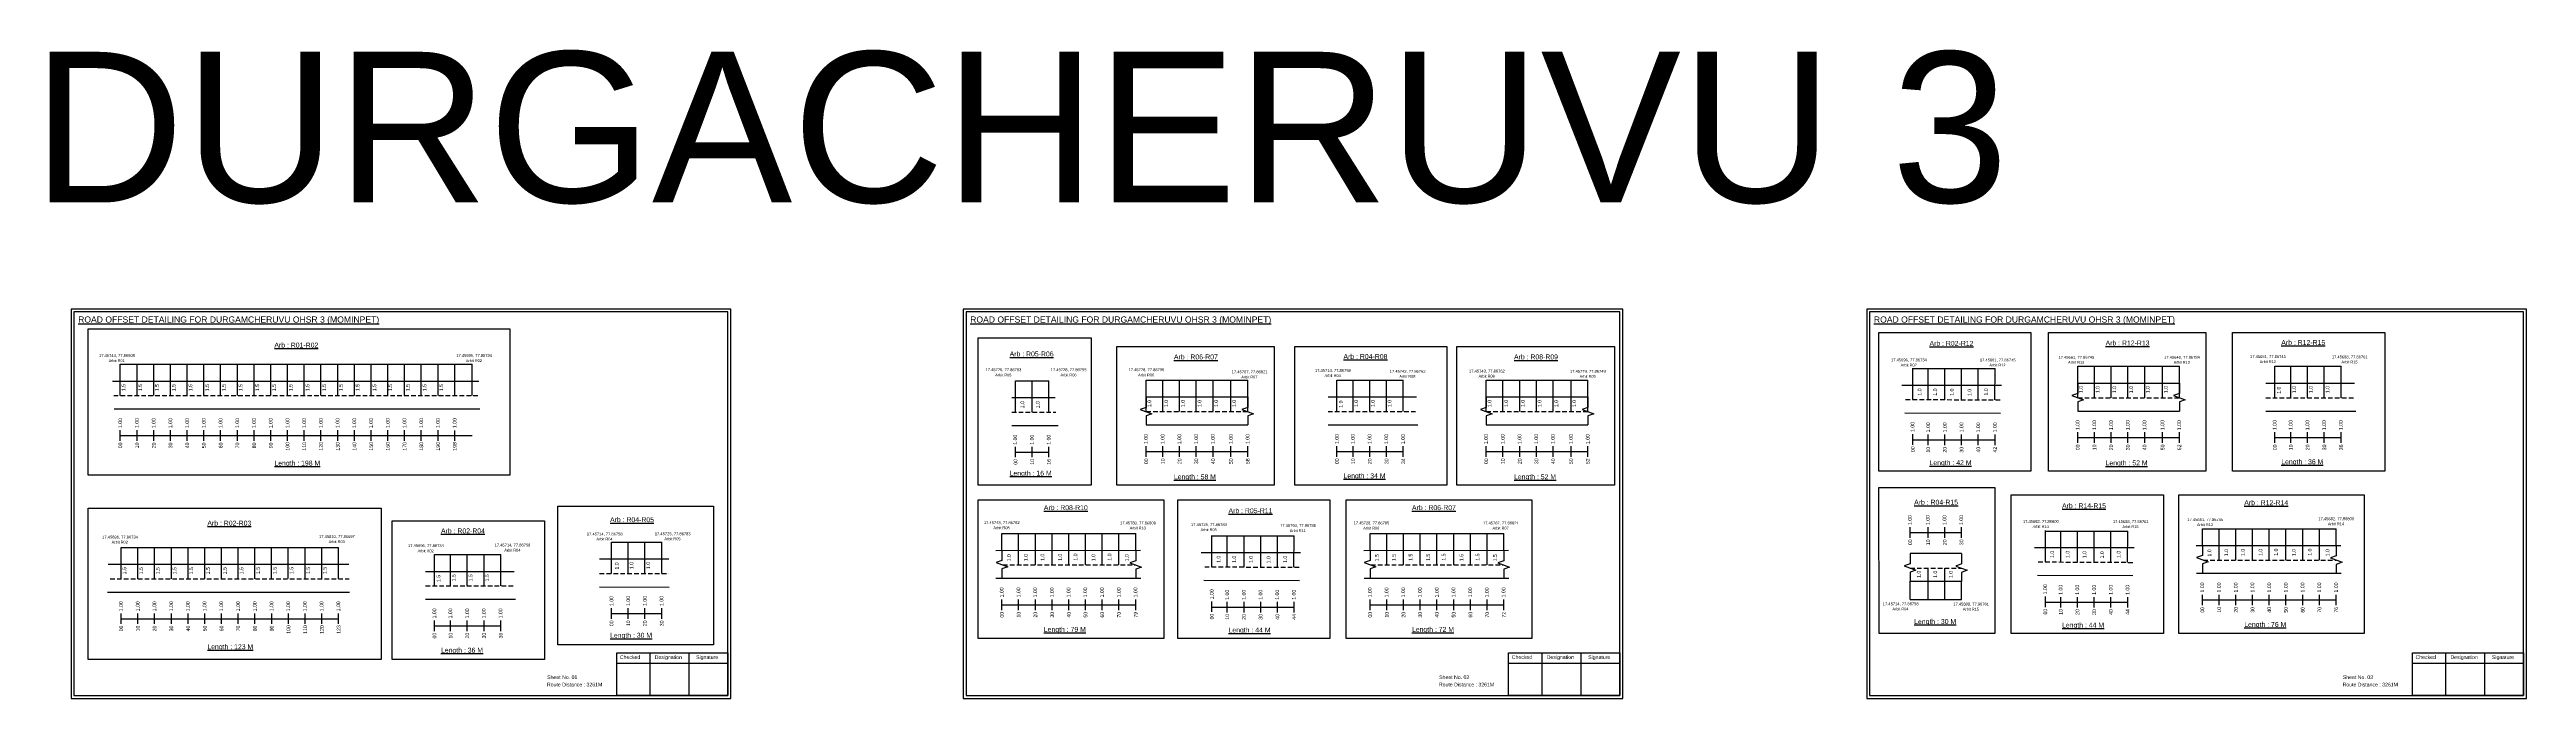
# Model space of a CAD drawing. Header units: inches. Extents: x 105 to 4124, y -559 to 3229.
# Drawn here: x 1202 to 3216, y -559 to -31 of the extents above; entities that cross this region are included whole.
import ezdxf

# ---------------------------------------------------------------- set-up
doc = ezdxf.new("R2010")
doc.units = ezdxf.units.IN
doc.header["$MEASUREMENT"] = 0
doc.linetypes.add('DASHED2', pattern=[0.375, 0.25, -0.125])
for name, color, linetype in [('PDF_Geometry', 7, 'Continuous'), ('PDF_Text', 5, 'Continuous'), ('pipe', 5, 'Continuous')]:
    doc.layers.add(name, color=color, linetype=linetype)
doc.styles.add('PDF Arial', font='arial.ttf')
doc.styles.get("Standard").update_dxf_attribs({"font": 'arial.ttf'})

msp = doc.modelspace()

# ---------------------------------------------------------------- linework, layer by layer
for p, q in [((1252.8, -301), (1550.7, -301)), ((1259.2, -312.9), (1259.2, -287.4)), ((1272.8, -312.9), (1272.8, -287.4)), ((1286.4, -312.9), (1286.4, -287.4)), ((1300, -312.9), (1300, -287.4)), ((1313.6, -312.9), (1313.6, -287.4)), ((1327.2, -312.9), (1327.2, -287.4)), ((1340.8, -312.9), (1340.8, -287.4)), ((1354.4, -312.9), (1354.4, -287.4)), ((1368, -312.9), (1368, -287.4)), ((1381.6, -312.9), (1381.6, -287.4)), ((1395.2, -312.9), (1395.2, -287.4)), ((1408.8, -312.9), (1408.8, -287.4)), ((1422.4, -312.9), (1422.4, -287.4)), ((1436, -312.9), (1436, -287.4)), ((1449.6, -312.9), (1449.6, -287.4)), ((1463.2, -312.9), (1463.2, -287.4)), ((1476.8, -312.9), (1476.8, -287.4)), ((1490.4, -312.9), (1490.4, -287.4)), ((1504, -312.9), (1504, -287.4)), ((1517.6, -312.9), (1517.6, -287.4)), ((1531.3, -312.8), (1531.3, -287.5)), ((1545.3, -312.8), (1545.3, -287.2)), ((1987.2, -326.3), (1987.2, -300.8)), ((2000.8, -326.3), (2000.8, -300.8)), ((2014.4, -326.3), (2014.4, -300.8)), ((2093.5, -325.9), (2093.5, -300.4)), ((2107.1, -325.9), (2107.1, -300.4)), ((2120.7, -325.9), (2120.7, -300.4)), ((2134.3, -325.9), (2134.3, -300.4)), ((2147.9, -325.9), (2147.9, -300.4)), ((2162.5, -325.9), (2162.5, -300.4)), ((2176.1, -325.9), (2176.1, -300.4)), ((2248.7, -325.9), (2248.7, -300.4)), ((2261.8, -325.9), (2261.8, -300.4)), ((2275.4, -325.9), (2275.4, -300.4)), ((2289, -325.9), (2289, -300.4)), ((2302.6, -325.9), (2302.6, -300.4)), ((2370.1, -325.9), (2370.1, -300.4)), ((2383.7, -325.9), (2383.7, -300.4)), ((2397.3, -325.9), (2397.3, -300.4)), ((2410.9, -325.9), (2410.9, -300.4)), ((2424.5, -325.9), (2424.5, -300.4)), ((2439.1, -325.9), (2439.1, -300.4)), ((2452.7, -325.9), (2452.7, -300.4)), ((2717, -316.1), (2717, -290.6)), ((2729.5, -316.2), (2729.5, -290.9)), ((2743.1, -316.2), (2743.1, -290.9)), ((2756.7, -316.2), (2756.7, -290.9)), ((2770.3, -316.4), (2770.3, -290.9)), ((2783.7, -316.4), (2783.9, -290.9)), ((2851.2, -314.6), (2851.2, -289)), ((2864.8, -314.6), (2864.8, -289)), ((2878.4, -314.6), (2878.4, -289)), ((2892, -314.6), (2892, -289)), ((2905.6, -314.6), (2905.6, -289)), ((2920.2, -314.6), (2920.2, -289)), ((2933.8, -314.6), (2933.8, -289)), ((3011.5, -314.6), (3011.5, -289)), ((3024.5, -314.6), (3024.5, -289)), ((3038.1, -314.6), (3038.1, -289)), ((3051.7, -314.6), (3051.7, -289)), ((3065.3, -314.6), (3065.3, -289)), ((1984.2, -314.5), (2019.6, -314.5)), ((2093.5, -314), (2176.1, -314)), ((2241.4, -314), (2313.4, -314)), ((2370.1, -314), (2452.7, -314)), ((2789.2, -304.6), (2708.2, -304.6)), ((2851.2, -302.7), (2933.8, -302.7)), ((3004.1, -302.7), (3076.2, -302.7)), ((1254.1, -323.6), (1551.6, -323.7)), ((1984.2, -337.1), (2022, -337.1)), ((2093.5, -336.7), (2176.1, -336.7)), ((2241.4, -336.7), (2314.4, -336.7)), ((2370.1, -336.7), (2452.7, -336.7)), ((2710.4, -326.8), (2788.2, -327.2)), ((2851.2, -325.4), (2933.8, -325.4)), ((3004.1, -325.4), (3077.2, -325.4)), ((2824.8, -448.2), (2824.8, -422.7)), ((2837.4, -448.3), (2837.4, -423)), ((2851, -448.3), (2851, -423)), ((2864.6, -448.3), (2864.6, -423)), ((2878.2, -448.5), (2878.2, -423)), ((2891.5, -448.5), (2891.8, -423)), ((2952.5, -434.8), (2952.5, -421.1)), ((2966.1, -446.6), (2966.1, -421.1)), ((2979.7, -446.6), (2979.7, -421.1)), ((2993.3, -446.6), (2993.3, -421.1)), ((3006.9, -446.6), (3006.9, -421.1)), ((3020.5, -446.6), (3020.5, -421.1)), ((3034.1, -446.6), (3034.1, -421.1)), ((3047.7, -446.6), (3047.7, -421.1)), ((3061.3, -434.8), (3061.3, -421.1)), ((1259.9, -461.9), (1259.9, -436.4)), ((1273.5, -461.9), (1273.5, -436.4)), ((1287.1, -461.9), (1287.1, -436.4)), ((1300.7, -461.9), (1300.7, -436.4)), ((1314.3, -461.9), (1314.3, -436.4)), ((1327.9, -461.9), (1327.9, -436.4)), ((1341.5, -461.9), (1341.5, -436.4)), ((1355.1, -461.9), (1355.1, -436.4)), ((1368.7, -461.9), (1368.7, -436.4)), ((1382.2, -461.7), (1382.2, -436.2)), ((1395.8, -461.7), (1395.8, -436.2)), ((1409.4, -461.7), (1409.4, -436.2)), ((1423, -461.7), (1423, -436.2)), ((1436.7, -461.9), (1436.7, -436.4)), ((1514.8, -467.7), (1514.8, -442.2)), ((1527.8, -467.7), (1527.8, -442.2)), ((1541.4, -467.7), (1541.4, -442.2)), ((1555, -467.7), (1555, -442.2)), ((1568.6, -467.7), (1568.6, -442.2)), ((1658.7, -457.6), (1658.7, -432.1)), ((1672.3, -457.6), (1672.3, -432.1)), ((1685.9, -457.6), (1685.9, -432.1)), ((1699.5, -457.6), (1699.5, -432.1)), ((1971.2, -438.8), (2088.8, -438.7)), ((1976.2, -438.8), (1976.2, -425.1)), ((1989.8, -450.6), (1989.8, -425.1)), ((2003.4, -450.6), (2003.4, -425.1)), ((2017, -450.6), (2017, -425.1)), ((2030.6, -450.6), (2030.6, -425.1)), ((2044.2, -450.6), (2044.2, -425.1)), ((2057.8, -450.6), (2057.8, -425.1)), ((2071.4, -450.6), (2071.4, -425.1)), ((2085, -438.8), (2085, -425.1)), ((2219.1, -440.7), (2138.2, -440.7)), ((2146.9, -452.2), (2146.9, -426.7)), ((2159.5, -452.3), (2159.5, -427)), ((2173.1, -452.3), (2173.1, -427)), ((2186.7, -452.3), (2186.7, -427)), ((2200.3, -452.5), (2200.3, -427)), ((2213.6, -452.5), (2213.9, -427)), ((2270.6, -438.8), (2388.2, -438.7)), ((2275.6, -438.8), (2275.6, -425.1)), ((2289.2, -450.6), (2289.2, -425.1)), ((2302.8, -450.6), (2302.8, -425.1)), ((2316.4, -450.6), (2316.4, -425.1)), ((2330, -450.6), (2330, -425.1)), ((2343.6, -450.6), (2343.6, -425.1)), ((2357.2, -450.6), (2357.2, -425.1)), ((2370.8, -450.6), (2370.8, -425.1)), ((2384.4, -438.8), (2384.4, -425.1)), ((2756.6, -441.2), (2714.8, -441.2)), ((2897, -436.7), (2816.1, -436.7)), ((2947.5, -434.8), (3065.1, -434.7)), ((1249.2, -450), (1445.1, -450)), ((1507.4, -455.8), (1579.5, -455.8)), ((1648.9, -445.7), (1705.4, -445.7)), ((1971.3, -461.4), (2089.1, -461.4)), ((2140.4, -462.9), (2218.1, -463.3)), ((2270.7, -461.4), (2388.5, -461.4)), ((2729.4, -478.7), (2729.4, -453.1)), ((2743, -478.7), (2743, -453.1)), ((2818.3, -458.9), (2896, -459.3)), ((2947.7, -457.4), (3065.5, -457.4)), ((1248.7, -472.7), (1445.5, -472.7)), ((1507.4, -478.5), (1580.5, -478.5)), ((1648.9, -468.4), (1705.6, -468.6)), ((2714.8, -463.9), (2740.3, -463.9)), ((2714.8, -478.7), (2714.8, -463.9)), ((2740.3, -463.9), (2756.6, -463.9)), ((2756.6, -478.7), (2756.6, -463.9))]:
    msp.add_line(p, q)
at = {"color": 5}
for p, q in [((1259.2, -287.4), (1545.3, -287.2)), ((1987.2, -300.8), (2014.4, -300.8)), ((2093.5, -300.4), (2176.1, -300.4)), ((2248.7, -300.4), (2302.6, -300.4)), ((2370.1, -300.4), (2452.7, -300.4)), ((2717, -290.9), (2783.9, -290.9)), ((2851.2, -289), (2933.8, -289)), ((3011.5, -289), (3065.3, -289)), ((2824.8, -423), (2891.8, -423)), ((2952.5, -421.1), (3061.3, -421.1)), ((1259.9, -436.4), (1436.7, -436.4)), ((1514.8, -442.2), (1568.6, -442.2)), ((1658.7, -432.1), (1699.5, -432.1)), ((1976.2, -425.1), (2085, -425.1)), ((2146.9, -427), (2213.9, -427)), ((2275.6, -425.1), (2384.4, -425.1)), ((2714.8, -478.7), (2756.6, -478.7))]:
    msp.add_line(p, q, dxfattribs=at)
at = {"linetype": 'DASHED2', "ltscale": 15}
for p, q in [((1253.8, -312.9), (1550.3, -312.9)), ((2711.2, -316), (2789.4, -316.4)), ((2851.2, -314.6), (2933.8, -314.6)), ((3004.1, -314.6), (3076.7, -314.6)), ((1984.2, -326.3), (2020.1, -326.3)), ((2093.5, -325.9), (2176.1, -325.9)), ((2241.4, -325.9), (2313.9, -325.9)), ((2370.1, -325.9), (2452.7, -325.9)), ((1250.9, -461.9), (1445.2, -461.9)), ((1649, -457.6), (1705.4, -457.6)), ((1977, -450.6), (2085, -450.6)), ((2141.1, -452.1), (2219.4, -452.5)), ((2276.3, -450.6), (2384.4, -450.6)), ((2714.8, -453.1), (2756.6, -453.1)), ((2819, -448.1), (2897.3, -448.5)), ((2953.3, -446.6), (3061.3, -446.6)), ((1507.4, -467.7), (1580, -467.7))]:
    msp.add_line(p, q, dxfattribs=at)
at = {"color": 217, "true_color": 0x93278f}
for p, q in [((1259.2, -349.6), (1259.2, -341.1)), ((1272.8, -349.6), (1272.8, -341.1)), ((1286.4, -349.6), (1286.4, -341.1)), ((1300, -349.6), (1300, -341.1)), ((1313.6, -349.6), (1313.6, -341.1)), ((1327.2, -349.6), (1327.2, -341.1)), ((1340.8, -349.6), (1340.8, -341.1)), ((1354.4, -349.6), (1354.4, -341.1)), ((1368, -349.6), (1368, -341.1)), ((1381.6, -349.6), (1381.6, -341.1)), ((1395.2, -349.6), (1395.2, -341.1)), ((1408.8, -349.6), (1408.8, -341.1)), ((1422.4, -349.6), (1422.4, -341.1)), ((1436, -349.6), (1436, -341.1)), ((1449.6, -349.6), (1449.6, -341.1)), ((1463.2, -349.6), (1463.2, -341.1)), ((1476.8, -349.6), (1476.8, -341.1)), ((1490.4, -349.6), (1490.4, -341.1)), ((1504, -349.6), (1504, -341.1)), ((1517.6, -349.6), (1517.6, -341.1)), ((1531.3, -349.7), (1531.3, -341.2)), ((1259.2, -345.4), (1545.3, -345.3)), ((1987.2, -363), (1987.2, -354.5)), ((1987.2, -358.8), (2014.4, -358.8)), ((2000.8, -363), (2000.8, -354.5)), ((2014.4, -363), (2014.4, -354.5)), ((2093.5, -362.6), (2093.5, -354.1)), ((2093.5, -358.3), (2176.1, -358.3)), ((2107.1, -362.6), (2107.1, -354.1)), ((2120.7, -362.6), (2120.7, -354.1)), ((2134.3, -362.6), (2134.3, -354.1)), ((2147.9, -362.6), (2147.9, -354.1)), ((2162.5, -362.6), (2162.5, -354.1)), ((2176.1, -362.6), (2176.1, -354.1)), ((2248.7, -362.6), (2248.7, -354.1)), ((2248.7, -358.3), (2302.6, -358.3)), ((2261.8, -362.6), (2261.8, -354.1)), ((2275.4, -362.6), (2275.4, -354.1)), ((2289, -362.6), (2289, -354.1)), ((2302.6, -362.6), (2302.6, -354.1)), ((2370.1, -362.6), (2370.1, -354.1)), ((2370.1, -358.3), (2452.7, -358.3)), ((2383.7, -362.6), (2383.7, -354.1)), ((2397.3, -362.6), (2397.3, -354.1)), ((2410.9, -362.6), (2410.9, -354.1)), ((2424.5, -362.6), (2424.5, -354.1)), ((2439.1, -362.6), (2439.1, -354.1)), ((2452.7, -362.6), (2452.7, -354.1)), ((2717, -352.8), (2717, -344.2)), ((2717, -348.9), (2783.9, -348.9)), ((2729.5, -353.1), (2729.5, -344.6)), ((2743.1, -353.1), (2743.1, -344.6)), ((2756.7, -353.1), (2756.7, -344.6)), ((2770.3, -353.1), (2770.3, -344.6)), ((2783.9, -353.1), (2783.9, -344.6)), ((2851.2, -351.3), (2851.2, -342.7)), ((2851.2, -347), (2933.8, -347)), ((2864.8, -351.3), (2864.8, -342.7)), ((2878.4, -351.3), (2878.4, -342.7)), ((2892, -351.3), (2892, -342.7)), ((2905.6, -351.3), (2905.6, -342.7)), ((2920.2, -351.3), (2920.2, -342.7)), ((2933.8, -351.3), (2933.8, -342.7)), ((3011.5, -351.3), (3011.5, -342.7)), ((3011.5, -347), (3065.3, -347)), ((3024.5, -351.3), (3024.5, -342.7)), ((3038.1, -351.3), (3038.1, -342.7)), ((3051.7, -351.3), (3051.7, -342.7)), ((3065.3, -351.3), (3065.3, -342.7)), ((2714.8, -428.5), (2714.8, -420)), ((2729.4, -428.5), (2729.4, -420)), ((2743, -428.5), (2743, -420)), ((2756.6, -428.5), (2756.6, -420)), ((2714.8, -424.2), (2756.6, -424.2)), ((1976.2, -487.3), (1976.2, -478.8)), ((1976.2, -483.1), (2085, -483.1)), ((1989.8, -487.3), (1989.8, -478.8)), ((2003.4, -487.3), (2003.4, -478.8)), ((2017, -487.3), (2017, -478.8)), ((2030.6, -487.3), (2030.6, -478.8)), ((2044.2, -487.3), (2044.2, -478.8)), ((2057.8, -487.3), (2057.8, -478.8)), ((2071.4, -487.3), (2071.4, -478.8)), ((2085, -487.3), (2085, -478.8)), ((2146.9, -488.8), (2146.9, -480.3)), ((2159.5, -489.2), (2159.5, -480.7)), ((2173.1, -489.2), (2173.1, -480.7)), ((2186.7, -489.2), (2186.7, -480.7)), ((2200.3, -489.2), (2200.3, -480.7)), ((2213.9, -489.2), (2213.9, -480.7)), ((2275.6, -487.3), (2275.6, -478.8)), ((2275.6, -483.1), (2384.4, -483.1)), ((2289.2, -487.3), (2289.2, -478.8)), ((2302.8, -487.3), (2302.8, -478.8)), ((2316.4, -487.3), (2316.4, -478.8)), ((2330, -487.3), (2330, -478.8)), ((2343.6, -487.3), (2343.6, -478.8)), ((2357.2, -487.3), (2357.2, -478.8)), ((2370.8, -487.3), (2370.8, -478.8)), ((2384.4, -487.3), (2384.4, -478.8)), ((2824.8, -484.8), (2824.8, -476.3)), ((2824.8, -480.9), (2891.8, -480.9)), ((2837.4, -485.2), (2837.4, -476.7)), ((2851, -485.2), (2851, -476.7)), ((2864.6, -485.2), (2864.6, -476.7)), ((2878.2, -485.2), (2878.2, -476.7)), ((2891.8, -485.2), (2891.8, -476.7)), ((2952.5, -483.3), (2952.5, -474.8)), ((2952.5, -479.1), (3061.3, -479.1)), ((2966.1, -483.3), (2966.1, -474.8)), ((2979.7, -483.3), (2979.7, -474.8)), ((2993.3, -483.3), (2993.3, -474.8)), ((3006.9, -483.3), (3006.9, -474.8)), ((3020.5, -483.3), (3020.5, -474.8)), ((3034.1, -483.3), (3034.1, -474.8)), ((3047.7, -483.3), (3047.7, -474.8)), ((3061.3, -483.3), (3061.3, -474.8)), ((1259.9, -498.6), (1259.9, -490)), ((1259.9, -494.3), (1436.7, -494.3)), ((1273.5, -498.6), (1273.5, -490)), ((1287.1, -498.6), (1287.1, -490)), ((1300.7, -498.6), (1300.7, -490)), ((1314.3, -498.6), (1314.3, -490)), ((1327.9, -498.6), (1327.9, -490)), ((1341.5, -498.6), (1341.5, -490)), ((1355.1, -498.6), (1355.1, -490)), ((1368.7, -498.6), (1368.7, -490)), ((1382.3, -498.6), (1382.3, -490)), ((1395.9, -498.6), (1395.9, -490)), ((1409.5, -498.6), (1409.5, -490)), ((1423.1, -498.6), (1423.1, -490)), ((1436.7, -498.6), (1436.7, -490)), ((1514.8, -504.4), (1514.8, -495.8)), ((1514.8, -500.1), (1568.6, -500.1)), ((1527.8, -504.4), (1527.8, -495.8)), ((1541.4, -504.4), (1541.4, -495.8)), ((1555, -504.4), (1555, -495.8)), ((1568.6, -504.4), (1568.6, -495.8)), ((1658.7, -494.3), (1658.7, -485.8)), ((1658.7, -490.1), (1699.5, -490)), ((1672.3, -494.3), (1672.3, -485.8)), ((1685.9, -494.3), (1685.9, -485.8)), ((1699.5, -494.3), (1699.5, -485.8)), ((2146.9, -485), (2213.9, -484.9))]:
    msp.add_line(p, q, dxfattribs=at)
for points in [[(1233, -258.7), (1575.9, -258.7), (1575.9, -377.7), (1233, -377.7)], [(2689.3, -261.5), (2813.1, -261.5), (2813.1, -374.2), (2689.3, -374.2)], [(2827.3, -261.5), (2955.4, -261.5), (2955.4, -374.2), (2827.3, -374.2)], [(2977, -261.5), (3100.8, -261.5), (3100.8, -374.2), (2977, -374.2)], [(1957, -266), (2048.9, -266), (2048.9, -385.6), (1957, -385.6)], [(2069.6, -272.9), (2197.7, -272.9), (2197.7, -385.6), (2069.6, -385.6)], [(2214.3, -272.9), (2338.1, -272.9), (2338.1, -385.6), (2214.3, -385.6)], [(2346.2, -272.9), (2474.3, -272.9), (2474.3, -385.6), (2346.2, -385.6)], [(1614.9, -402.8), (1741.6, -402.8), (1741.6, -515.5), (1614.9, -515.5)], [(1957, -397.6), (2107.8, -397.6), (2107.8, -510.3), (1957, -510.3)], [(2119.2, -397.6), (2243, -397.6), (2243, -510.3), (2119.2, -510.3)], [(2256.3, -397.6), (2407.2, -397.6), (2407.2, -510.3), (2256.3, -510.3)], [(2689.3, -387.5), (2783.6, -387.5), (2783.8, -506.3), (2689.6, -506.3)], [(2797.1, -393.6), (2920.9, -393.6), (2920.9, -506.3), (2797.1, -506.3)], [(2933.3, -393.6), (3084.2, -393.6), (3084.2, -506.3), (2933.3, -506.3)], [(1480.3, -414.7), (1604.1, -414.7), (1604.1, -527.4), (1480.3, -527.4)]]:
    msp.add_lwpolyline(points, close=True)
at = {"linetype": 'Continuous'}
for points in [[(2093.5, -314), (2093.5, -322.5), (2088.7, -324.2), (2098.2, -327.6), (2093.5, -329.4), (2093.5, -336.7)], [(2176.1, -314), (2176.1, -322.5), (2171.4, -324.2), (2180.9, -327.6), (2176.1, -329.4), (2176.1, -336.7)], [(2370.1, -314), (2370.1, -322.5), (2365.3, -324.2), (2374.8, -327.6), (2370.1, -329.4), (2370.1, -336.7)], [(2452.7, -314), (2452.7, -322.5), (2448, -324.2), (2457.5, -327.6), (2452.7, -329.4), (2452.7, -336.7)], [(2851.2, -302.7), (2851.2, -311.1), (2846.4, -312.8), (2855.9, -316.3), (2851.2, -318), (2851.2, -325.4)], [(2933.8, -302.7), (2933.8, -311.1), (2929.1, -312.8), (2938.6, -316.3), (2933.8, -318), (2933.8, -325.4)], [(1976.2, -438.5), (1976.2, -446.9), (1971.4, -448.6), (1980.9, -452.1), (1976.2, -453.8), (1976.2, -461.2)], [(2085, -438.8), (2085, -447.2), (2080.3, -448.9), (2089.7, -452.4), (2085, -454.1), (2085, -461.4)], [(2275.6, -438.5), (2275.6, -446.9), (2270.8, -448.6), (2280.3, -452.1), (2275.6, -453.8), (2275.6, -461.2)], [(2384.4, -438.8), (2384.4, -447.2), (2379.6, -448.9), (2389.1, -452.4), (2384.4, -454.1), (2384.4, -461.4)], [(2714.8, -441.2), (2714.8, -449.7), (2710, -451.4), (2719.5, -454.8), (2714.8, -456.6), (2714.8, -463.9)], [(2756.6, -441.3), (2756.6, -449.7), (2751.9, -451.5), (2761.3, -454.9), (2756.6, -456.7), (2756.6, -464)], [(2952.5, -434.5), (2952.5, -442.9), (2947.8, -444.6), (2957.3, -448.1), (2952.5, -449.8), (2952.5, -457.2)], [(3061.3, -434.8), (3061.3, -443.2), (3056.6, -444.9), (3066.1, -448.4), (3061.3, -450.1), (3061.3, -457.4)]]:
    msp.add_lwpolyline(points, dxfattribs=at)
at = {"layer": 'PDF_Geometry'}
for points in [[(1219.1, -242.5), (1219.1, -559.2), (1755.6, -559.2), (1755.6, -242.5)], [(1221.5, -244.8), (1221.5, -556.8), (1753.2, -556.8), (1753.2, -244.8)], [(1944.6, -242.5), (1944.6, -559.2), (2481.1, -559.2), (2481.1, -242.5)], [(1947, -244.8), (1947, -556.8), (2478.7, -556.8), (2478.7, -244.8)], [(2679.6, -242.5), (2679.6, -559.2), (3216.1, -559.2), (3216.1, -242.5)], [(2681.9, -244.8), (2681.9, -556.8), (3213.7, -556.8), (3213.7, -244.8)]]:
    msp.add_lwpolyline(points, close=True, dxfattribs=at)
at = {"layer": 'PDF_Geometry', "color": 242, "true_color": 0xcc1f26}
for points in [[(1753.2, -556.9), (1662.9, -556.9), (1662.9, -522.2), (1753.2, -522.2)], [(2478.7, -556.9), (2388.3, -556.9), (2388.3, -522.2), (2478.7, -522.2)], [(3213.7, -556.9), (3123.3, -556.9), (3123.3, -522.2), (3213.7, -522.2)]]:
    msp.add_lwpolyline(points, close=True, dxfattribs=at)
for points in [[(1689.8, -522.2), (1689.8, -556.9)], [(1721.6, -522.2), (1721.6, -556.9)], [(2415.3, -522.2), (2415.3, -556.9)], [(2447, -522.2), (2447, -556.9)], [(3150.3, -522.2), (3150.3, -556.9)], [(3182, -522.2), (3182, -556.9)], [(1662.9, -530.6), (1753.2, -530.6)], [(2388.3, -530.6), (2478.7, -530.6)], [(3123.3, -530.6), (3213.7, -530.6)]]:
    msp.add_lwpolyline(points, dxfattribs=at)
at = {"layer": 'pipe', "color": 0}
msp.add_lwpolyline([(1233, -404.5), (1471.3, -404.5), (1471.3, -527.4), (1233, -527.4)], close=True, dxfattribs=at)

# ---------------------------------------------------------------- texts
for s, height, p in [('DURGACHERUVU 3', 122.535, (1187.6, -155.8)), ('Sheet No. 01', 3, (1606.4, -543.4)), ('Sheet No. 02', 3, (2331.8, -543.4)), ('Sheet No. 03', 3, (3066.8, -543.4)), ('Route Distance : 3261M', 3, (1606.2, -549.4)), ('Route Distance : 3261M', 3, (2331.6, -549.4)), ('Route Distance : 3261M', 3, (3066.6, -549.4))]:
    msp.add_text(s, height=height).set_placement(p)
at = {"color": 242, "true_color": 0xcd2027}
for s, height, p in [('%%UROAD OFFSET DETAILING FOR DURGAMCHERUVU OHSR 3 (MOMINPET)', 5, (1224.9, -253.5)), ('%%UROAD OFFSET DETAILING FOR DURGAMCHERUVU OHSR 3 (MOMINPET)', 5, (1950.4, -253.5)), ('%%UROAD OFFSET DETAILING FOR DURGAMCHERUVU OHSR 3 (MOMINPET)', 5, (2685.4, -253.5)), ('%%UArb : R01-R02', 4, (1384.5, -273.8)), ('%%UArb : R05-R06', 4, (1982.5, -281)), ('%%UArb : R06-R07', 4, (2116.1, -283.4)), ('%%UArb : R04-R08', 4, (2254, -283.1)), ('%%UArb : R08-R09', 4, (2392.7, -283.4)), ('%%UArb : R02-R12', 4, (2730.6, -272.4)), ('%%UArb : R12-R13', 4, (2873.8, -272.1)), ('%%UArb : R12-R15', 4, (3016.7, -271.7)), ('%%ULength : 198 M', 4, (1384.5, -369.8)), ('%%ULength : 16 M', 4, (1982.5, -378)), ('%%ULength : 58 M', 4, (2116.1, -380.9)), ('%%ULength : 34 M', 4, (2254, -380.1)), ('%%ULength : 52 M', 4, (2392.7, -380.9)), ('%%ULength : 42 M', 4, (2730.6, -369.4)), ('%%ULength : 52 M', 4, (2873.8, -369.6)), ('%%ULength : 36 M', 4, (3016.7, -368.7)), ('%%UArb : R08-R10', 4, (2010.3, -406)), ('%%UArb : R06-R07', 4, (2309.7, -406)), ('%%UArb : R04-R15', 4, (2718.1, -401.6)), ('%%UArb : R14-R15', 4, (2838.4, -404.5)), ('%%UArb : R12-R14', 4, (2986.6, -402)), ('%%UArb : R02-R03', 4, (1330, -418.6)), ('%%UArb : R02-R04', 4, (1520, -424.9)), ('%%UArb : R04-R05', 4, (1657.5, -415.8)), ('%%UArb : R05-R11', 4, (2160.5, -408.5)), ('%%ULength : 79 M', 4, (2010.3, -505)), ('%%ULength : 44 M', 4, (2160.5, -505.5)), ('%%ULength : 72 M', 4, (2309.7, -505)), ('%%ULength : 30 M', 4, (2718.1, -498.6)), ('%%ULength : 44 M', 4, (2838.4, -501.5)), ('%%ULength : 76 M', 4, (2986.6, -501)), ('%%ULength : 123 M', 4, (1330, -519.1)), ('%%ULength : 36 M', 4, (1520, -521.9)), ('%%ULength : 30 M', 4, (1657.5, -509.8))]:
    msp.add_text(s, height=height, dxfattribs=at).set_placement(p)
at = {"color": 5}
for s, height, p in [('17.45744, 77.86608', 2.34, (1241.9, -281.4)), ('17.45696, 77.86734', 2.34, (1532.4, -281.4)), ('17.45661, 77.86745', 2.34, (2835.5, -282.9)), ('17.45640, 77.86784', 2.34, (2921.4, -282.9)), ('17.45661, 77.86745', 2.34, (2991.3, -282.3)), ('17.45688, 77.86761', 2.34, (3057.8, -282.6)), ('Arbit R01', 2.25, (1249.7, -285.6)), ('Arbit R02', 2.25, (1540.2, -285.6)), ('17.45725, 77.86783', 2.34, (1962.9, -293)), ('Arbit R05', 2.25, (1970.8, -297.2)), ('17.45728, 77.86795', 2.34, (2015.9, -293)), ('Arbit R06', 2.25, (2023.8, -297.2)), ('17.45728, 77.86795', 2.34, (2079.2, -293)), ('Arbit R06', 2.25, (2087, -297.2)), ('17.45767, 77.86821', 2.34, (2163.1, -294.7)), ('Arbit R07', 2.25, (2170.9, -298.9)), ('17.45714, 77.86758', 2.34, (2230.8, -293.6)), ('Arbit R04', 2.25, (2238.6, -297.7)), ('17.45743, 77.86762', 2.34, (2291.6, -294.3)), ('Arbit R08', 2.25, (2299.4, -298.4)), ('17.45743, 77.86762', 2.34, (2356.1, -294.1)), ('Arbit R08', 2.25, (2363.9, -298.2)), ('17.45779, 77.86749', 2.34, (2438.2, -294.3)), ('Arbit R09', 2.25, (2446, -298.4)), ('17.45696, 77.86734', 2.34, (2699.3, -285)), ('Arbit R02', 2.25, (2707.1, -289.2)), ('17.45661, 77.86745', 2.34, (2771.5, -285.1)), ('Arbit R12', 2.25, (2779.3, -289.2)), ('Arbit R12', 2.25, (2843.3, -287)), ('Arbit R13', 2.25, (2929.2, -287)), ('Arbit R12', 2.25, (2999.2, -286.4)), ('Arbit R15', 2.25, (3065.6, -286.7)), ('17.45743, 77.86762', 2.34, (1961.5, -417.4)), ('Arbit R08', 2.25, (1969.3, -421.5)), ('17.45780, 77.86809', 2.34, (2072.3, -417.6)), ('Arbit R10', 2.25, (2080.1, -421.7)), ('17.45725, 77.86783', 2.34, (2130, -419)), ('Arbit R05', 2.25, (2137.8, -423.1)), ('17.45764, 77.86785', 2.34, (2202.5, -419.6)), ('Arbit R11', 2.25, (2210.3, -423.8)), ('17.45728, 77.86795', 2.34, (2262.2, -417.6)), ('Arbit R06', 2.25, (2270, -421.8)), ('17.45767, 77.86821', 2.34, (2367.4, -417.7)), ('Arbit R07', 2.25, (2375.2, -421.8)), ('17.45682, 77.86800', 2.34, (2806.6, -416.4)), ('Arbit R14', 2.25, (2814.4, -420.5)), ('17.45688, 77.86761', 2.34, (2879.7, -416.5)), ('Arbit R15', 2.25, (2887.5, -420.6)), ('17.45661, 77.86745', 2.34, (2940.3, -414.9)), ('Arbit R12', 2.25, (2948.1, -419)), ('17.45682, 77.86800', 2.34, (3046.8, -414.2)), ('Arbit R14', 2.25, (3054.6, -418.3)), ('17.45696, 77.86734', 2.34, (1244.4, -429.1)), ('Arbit R02', 2.25, (1252.2, -433.2)), ('17.45810, 77.86697', 2.34, (1420.8, -428.7)), ('Arbit R03', 2.25, (1428.6, -432.8)), ('17.45696, 77.86734', 2.34, (1493.2, -436.1)), ('Arbit R02', 2.25, (1501, -440.3)), ('17.45714, 77.86758', 2.34, (1563.6, -435.6)), ('Arbit R04', 2.25, (1571.5, -439.7)), ('17.45714, 77.86758', 2.34, (1638.6, -426.6)), ('Arbit R04', 2.25, (1646.4, -430.7)), ('17.45725, 77.86783', 2.34, (1693.9, -426.4)), ('Arbit R05', 2.25, (1701.7, -430.5)), ('17.45714, 77.86758', 2.34, (2692.6, -483.4)), ('17.45688, 77.86761', 2.34, (2749.9, -483.6)), ('Arbit R04', 2.25, (2700.4, -487.5)), ('Arbit R15', 2.25, (2757.7, -487.7))]:
    msp.add_text(s, height=height, dxfattribs=at).set_placement(p)
for s, p in [('1.5', (1263.3, -309.3)), ('1.5', (1276.9, -309.3)), ('1.5', (1290.5, -309.3)), ('1.5', (1304.1, -309.3)), ('1.5', (1317.7, -309.3)), ('1.5', (1331.3, -309.3)), ('1.5', (1344.9, -309.3)), ('1.5', (1358.5, -309.3)), ('1.5', (1372.1, -309.3)), ('1.5', (1385.7, -309.3)), ('1.5', (1399.3, -309.3)), ('1.5', (1412.9, -309.3)), ('1.5', (1426.5, -309.3)), ('1.5', (1440.1, -309.3)), ('1.5', (1453.7, -309.3)), ('1.5', (1467.3, -309.3)), ('1.5', (1480.2, -309.3)), ('1.5', (1494.5, -309.3)), ('1.5', (1508.1, -309.3)), ('1.5', (1521.7, -309.3)), ('1.0', (1994.3, -323.2)), ('1.0', (2006.8, -323.2)), ('1.0', (2097.6, -322.2)), ('1.0', (2111.2, -322.2)), ('1.0', (2124.8, -322.2)), ('1.0', (2138.4, -322.2)), ('1.0', (2152, -322.2)), ('1.0', (2166.6, -322.2)), ('1.0', (2253.4, -322.7)), ('1.0', (2265.8, -322.2)), ('1.0', (2279.4, -322.2)), ('1.0', (2293, -322.2)), ('1.0', (2374.2, -322.2)), ('1.0', (2387.8, -322.2)), ('1.0', (2401.4, -322.2)), ('1.0', (2415, -322.2)), ('1.0', (2428.6, -322.2)), ('1.0', (2443.2, -322.2)), ('1.0', (2724, -312.9)), ('1.0', (2736.6, -312.9)), ('1.0', (2750.3, -313)), ('1.0', (2764.6, -313.2)), ('1.0', (2778.1, -312.8)), ('1.0', (2855.2, -310.9)), ('1.0', (2868.8, -310.9)), ('1.0', (2882.4, -310.9)), ('1.0', (2896, -310.9)), ('1.0', (2909.6, -310.9)), ('1.0', (2924.3, -310.9)), ('1.0', (3016.1, -311.4)), ('1.0', (3028.6, -310.9)), ('1.0', (3042.2, -310.9)), ('1.0', (3055.8, -310.9)), ('1.0', (1983.3, -447.7)), ('1.0', (1997.1, -447.5)), ('1.0', (2010.7, -447.3)), ('1.0', (2025, -447.3)), ('1.0', (2037.5, -447.1)), ('1.0', (2052.1, -447.5)), ('1.0', (2065.2, -447.1)), ('1.0', (2079.3, -447.6)), ('1.5', (2282.7, -447.7)), ('1.5', (2296.5, -447.5)), ('1.5', (2310.1, -447.3)), ('1.5', (2324.3, -447.3)), ('1.5', (2336.9, -447.1)), ('1.5', (2351.4, -447.5)), ('1.5', (2364.5, -447.1)), ('1.5', (2378.7, -447.6)), ('1.0', (2831.8, -444.9)), ('1.0', (2844.4, -444.9)), ('1.0', (2858.1, -445.1)), ('1.0', (2872.4, -445.3)), ('1.0', (2885.9, -444.9)), ('1.0', (2959.7, -443.7)), ('1.0', (2973.4, -443.5)), ('1.0', (2987, -443.3)), ('1.0', (3001.3, -443.3)), ('1.0', (3013.9, -443.1)), ('1.0', (3028.4, -443.5)), ('1.0', (3041.5, -443.1)), ('1.0', (3055.7, -443.6)), ('1.5', (1264, -458.2)), ('1.5', (1277.6, -458.2)), ('1.5', (1291.2, -458.2)), ('1.5', (1304.8, -458.2)), ('1.5', (1318.4, -458.2)), ('1.5', (1332, -458.2)), ('1.5', (1345.6, -458.2)), ('1.5', (1359.2, -458.2)), ('1.5', (1372.7, -458)), ('1.5', (1386.3, -458)), ('1.5', (1399.9, -458)), ('1.5', (1413.5, -458)), ('1.5', (1427.1, -458)), ('1.5', (1519.4, -464.5)), ('1.5', (1531.9, -464)), ('1.5', (1545.5, -464)), ('1.5', (1559.1, -464)), ('1.0', (1664.4, -454.3)), ('1.0', (1676.4, -454)), ('1.0', (1690, -454)), ('1.0', (2153.9, -448.9)), ('1.0', (2166.5, -448.9)), ('1.0', (2180.2, -449.1)), ('1.0', (2194.5, -449.3)), ('1.0', (2208, -448.9)), ('1.0', (2723.3, -461.1)), ('1.0', (2736.8, -461.1)), ('1.0', (2749.5, -461.3))]:
    msp.add_text(s, height=3, rotation=90).set_placement(p)
at = {"color": 217, "true_color": 0x93278f}
for s, p in [('1.00', (1260.6, -339.3)), ('1.00', (1274.2, -339.3)), ('1.00', (1287.8, -339.3)), ('1.00', (1301.4, -339.3)), ('1.00', (1315, -339.3)), ('1.00', (1328.6, -339.3)), ('1.00', (1342.2, -339.3)), ('1.00', (1355.8, -339.3)), ('1.00', (1369.4, -339.3)), ('1.00', (1383, -339.3)), ('1.00', (1396.6, -339.3)), ('1.00', (1410.2, -339.3)), ('1.00', (1423.8, -339.3)), ('1.00', (1437.4, -339.3)), ('1.00', (1451, -339.3)), ('1.00', (1464.6, -339.3)), ('1.00', (1478.2, -339.3)), ('1.00', (1491.8, -339.3)), ('1.00', (1505.4, -339.3)), ('1.00', (1519, -339.3)), ('1.00', (1532.6, -339.4)), ('1.00', (2718.3, -342.5)), ('1.00', (2730.9, -342.8)), ('1.00', (2744.5, -342.8)), ('1.00', (2758.1, -342.8)), ('1.00', (2771.7, -342.8)), ('1.00', (2785.3, -342.8)), ('1.00', (2852.5, -341)), ('1.00', (2866.1, -341)), ('1.00', (2879.7, -341)), ('1.00', (2893.3, -341)), ('1.00', (2906.9, -341)), ('1.00', (2921.5, -341)), ('1.00', (2935.1, -341)), ('1.00', (3012.8, -341)), ('1.00', (3025.8, -341)), ('1.00', (3039.4, -341)), ('1.00', (3053, -341)), ('1.00', (3066.6, -341)), ('00', (1260.7, -355.7)), ('10', (1274.3, -355.7)), ('20', (1287.9, -355.7)), ('30', (1301.5, -355.7)), ('40', (1315.1, -355.7)), ('50', (1328.7, -355.7)), ('60', (1342.3, -355.7)), ('70', (1355.9, -355.7)), ('80', (1369.5, -355.7)), ('90', (1383.1, -355.7)), ('100', (1396.7, -357.6)), ('110', (1410.3, -357.6)), ('120', (1423.9, -357.6)), ('130', (1437.5, -357.6)), ('140', (1451.1, -357.6)), ('150', (1464.7, -357.6)), ('160', (1478.3, -357.6)), ('170', (1491.9, -357.6)), ('180', (1505.5, -357.6)), ('190', (1519.1, -357.6)), ('198', (1532.7, -357.7)), ('1.00', (1988.5, -352.8)), ('1.00', (2002.1, -352.8)), ('1.00', (2015.7, -352.8)), ('1.00', (2094.8, -352.3)), ('1.00', (2108.4, -352.3)), ('1.00', (2122, -352.3)), ('1.00', (2135.6, -352.3)), ('1.00', (2149.2, -352.3)), ('1.00', (2163.9, -352.3)), ('1.00', (2177.5, -352.3)), ('1.00', (2250.1, -352.3)), ('1.00', (2263.1, -352.3)), ('1.00', (2276.7, -352.3)), ('1.00', (2290.3, -352.3)), ('1.00', (2303.9, -352.3)), ('1.00', (2371.4, -352.3)), ('1.00', (2385, -352.3)), ('1.00', (2398.6, -352.3)), ('1.00', (2412.2, -352.3)), ('1.00', (2425.8, -352.3)), ('1.00', (2440.5, -352.3)), ('1.00', (2454.1, -352.3)), ('00', (2718.5, -358.8)), ('10', (2731, -359.2)), ('20', (2744.6, -359.2)), ('30', (2758.2, -359.2)), ('40', (2771.8, -359.2)), ('42', (2785.4, -359.2)), ('00', (2852.6, -357.3)), ('10', (2866.2, -357.3)), ('20', (2879.8, -357.3)), ('30', (2893.4, -357.3)), ('40', (2907, -357.3)), ('50', (2921.7, -357.3)), ('52', (2935.3, -357.3)), ('00', (3013, -357.3)), ('10', (3026, -357.3)), ('20', (3039.6, -357.3)), ('30', (3053.2, -357.3)), ('36', (3066.8, -357.3)), ('00', (1988.7, -369.1)), ('10', (2002.3, -369.1)), ('16', (2015.9, -369.1)), ('00', (2095, -368.6)), ('10', (2108.6, -368.6)), ('20', (2122.2, -368.6)), ('30', (2135.8, -368.6)), ('40', (2149.4, -368.6)), ('50', (2164, -368.6)), ('58', (2177.6, -368.6)), ('00', (2250.2, -368.6)), ('10', (2263.3, -368.6)), ('20', (2276.9, -368.6)), ('30', (2290.5, -368.6)), ('34', (2304.1, -368.6)), ('00', (2371.6, -368.6)), ('10', (2385.2, -368.6)), ('20', (2398.8, -368.6)), ('30', (2412.4, -368.6)), ('40', (2426, -368.6)), ('50', (2440.6, -368.6)), ('52', (2454.2, -368.6)), ('1.00', (2716.1, -418.2)), ('1.00', (2730.7, -418.2)), ('1.00', (2744.3, -418.2)), ('1.00', (2757.9, -418.2)), ('00', (2716.3, -434.5)), ('10', (2730.9, -434.5)), ('20', (2744.5, -434.5)), ('30', (2758.1, -434.5)), ('1.00', (1261.2, -488.3)), ('1.00', (1274.8, -488.3)), ('1.00', (1288.4, -488.3)), ('1.00', (1302, -488.3)), ('1.00', (1315.6, -488.3)), ('1.00', (1329.2, -488.3)), ('1.00', (1342.8, -488.3)), ('1.00', (1356.4, -488.3)), ('1.00', (1370, -488.3)), ('1.00', (1383.6, -488.3)), ('1.00', (1397.2, -488.3)), ('1.00', (1410.8, -488.3)), ('1.00', (1424.4, -488.3)), ('1.00', (1438, -488.3)), ('1.00', (1660.1, -484)), ('1.00', (1673.7, -484)), ('1.00', (1687.3, -484)), ('1.00', (1700.9, -484)), ('1.00', (1977.5, -477)), ('1.00', (1991.1, -477)), ('1.00', (2004.7, -477)), ('1.00', (2018.3, -477)), ('1.00', (2031.9, -477)), ('1.00', (2045.5, -477)), ('1.00', (2059.1, -477)), ('1.00', (2072.7, -477)), ('1.00', (2086.3, -477)), ('1.00', (2148.3, -478.5)), ('1.00', (2160.8, -478.9)), ('1.00', (2174.4, -478.9)), ('1.00', (2188, -478.9)), ('1.00', (2201.6, -478.9)), ('1.00', (2215.2, -478.9)), ('1.00', (2276.9, -477)), ('1.00', (2290.5, -477)), ('1.00', (2304.1, -477)), ('1.00', (2317.7, -477)), ('1.00', (2331.3, -477)), ('1.00', (2344.9, -477)), ('1.00', (2358.5, -477)), ('1.00', (2372.1, -477)), ('1.00', (2385.7, -477)), ('1.00', (2826.2, -474.5)), ('1.00', (2838.7, -474.9)), ('1.00', (2852.3, -474.9)), ('1.00', (2865.9, -474.9)), ('1.00', (2879.5, -474.9)), ('1.00', (2893.1, -474.9)), ('1.00', (2953.9, -473)), ('1.00', (2967.5, -473)), ('1.00', (2981.1, -473)), ('1.00', (2994.7, -473)), ('1.00', (3008.3, -473)), ('1.00', (3021.9, -473)), ('1.00', (3035.5, -473)), ('1.00', (3049.1, -473)), ('1.00', (3062.7, -473)), ('00', (1261.4, -504.6)), ('10', (1275, -504.6)), ('20', (1288.6, -504.6)), ('30', (1302.2, -504.6)), ('40', (1315.8, -504.6)), ('50', (1329.4, -504.6)), ('60', (1343, -504.6)), ('70', (1356.6, -504.6)), ('80', (1370.2, -504.6)), ('90', (1383.8, -504.6)), ('100', (1397.4, -506.6)), ('110', (1411, -506.6)), ('120', (1424.6, -506.6)), ('123', (1438.2, -506.6)), ('1.00', (1516.1, -494.1)), ('1.00', (1529.1, -494.1)), ('1.00', (1542.7, -494.1)), ('1.00', (1556.3, -494.1)), ('1.00', (1569.9, -494.1)), ('00', (1660.2, -500.4)), ('10', (1673.8, -500.4)), ('20', (1687.4, -500.4)), ('30', (1701, -500.4)), ('00', (1977.7, -493.4)), ('10', (1991.3, -493.4)), ('20', (2004.9, -493.4)), ('30', (2018.5, -493.4)), ('40', (2032.1, -493.4)), ('50', (2045.7, -493.4)), ('60', (2059.3, -493.4)), ('70', (2072.9, -493.4)), ('79', (2086.5, -493.4)), ('00', (2148.4, -494.9)), ('10', (2160.9, -495.2)), ('20', (2174.5, -495.2)), ('30', (2188.1, -495.2)), ('40', (2201.7, -495.2)), ('44', (2215.3, -495.2)), ('00', (2277.1, -493.4)), ('10', (2290.7, -493.4)), ('20', (2304.3, -493.4)), ('30', (2317.9, -493.4)), ('40', (2331.5, -493.4)), ('50', (2345.1, -493.4)), ('60', (2358.7, -493.4)), ('70', (2372.3, -493.4)), ('72', (2385.9, -493.4)), ('00', (2826.3, -490.9)), ('10', (2838.8, -491.2)), ('20', (2852.4, -491.2)), ('30', (2866, -491.2)), ('40', (2879.6, -491.2)), ('44', (2893.2, -491.2)), ('00', (2954, -489.4)), ('10', (2967.6, -489.4)), ('20', (2981.2, -489.4)), ('30', (2994.8, -489.4)), ('40', (3008.4, -489.4)), ('50', (3022, -489.4)), ('60', (3035.6, -489.4)), ('70', (3049.2, -489.4)), ('76', (3062.8, -489.4)), ('00', (1516.2, -510.4)), ('10', (1529.3, -510.4)), ('20', (1542.9, -510.4)), ('30', (1556.5, -510.4)), ('36', (1570.1, -510.4))]:
    msp.add_text(s, height=3, rotation=90, dxfattribs=at).set_placement(p)
at = {"layer": 'PDF_Text', "color": 7, "attachment_point": 7, "style": 'PDF Arial'}
for s, insert, char_height in [('Checked', (1665.5, -527.1), 3), ('Designation', (1693.8, -528), 3.001), ('Signature', (1727.5, -528), 3), ('Checked', (2390.9, -527.1), 3), ('Designation', (2419.3, -528), 3.001), ('Signature', (2453, -528), 3), ('Checked', (3125.9, -527.1), 3), ('Designation', (3154.3, -528), 3.001), ('Signature', (3188, -528), 3)]:
    msp.add_mtext(s, dxfattribs=dict(at, insert=insert, char_height=char_height))

doc.saveas('drawing.dxf')
